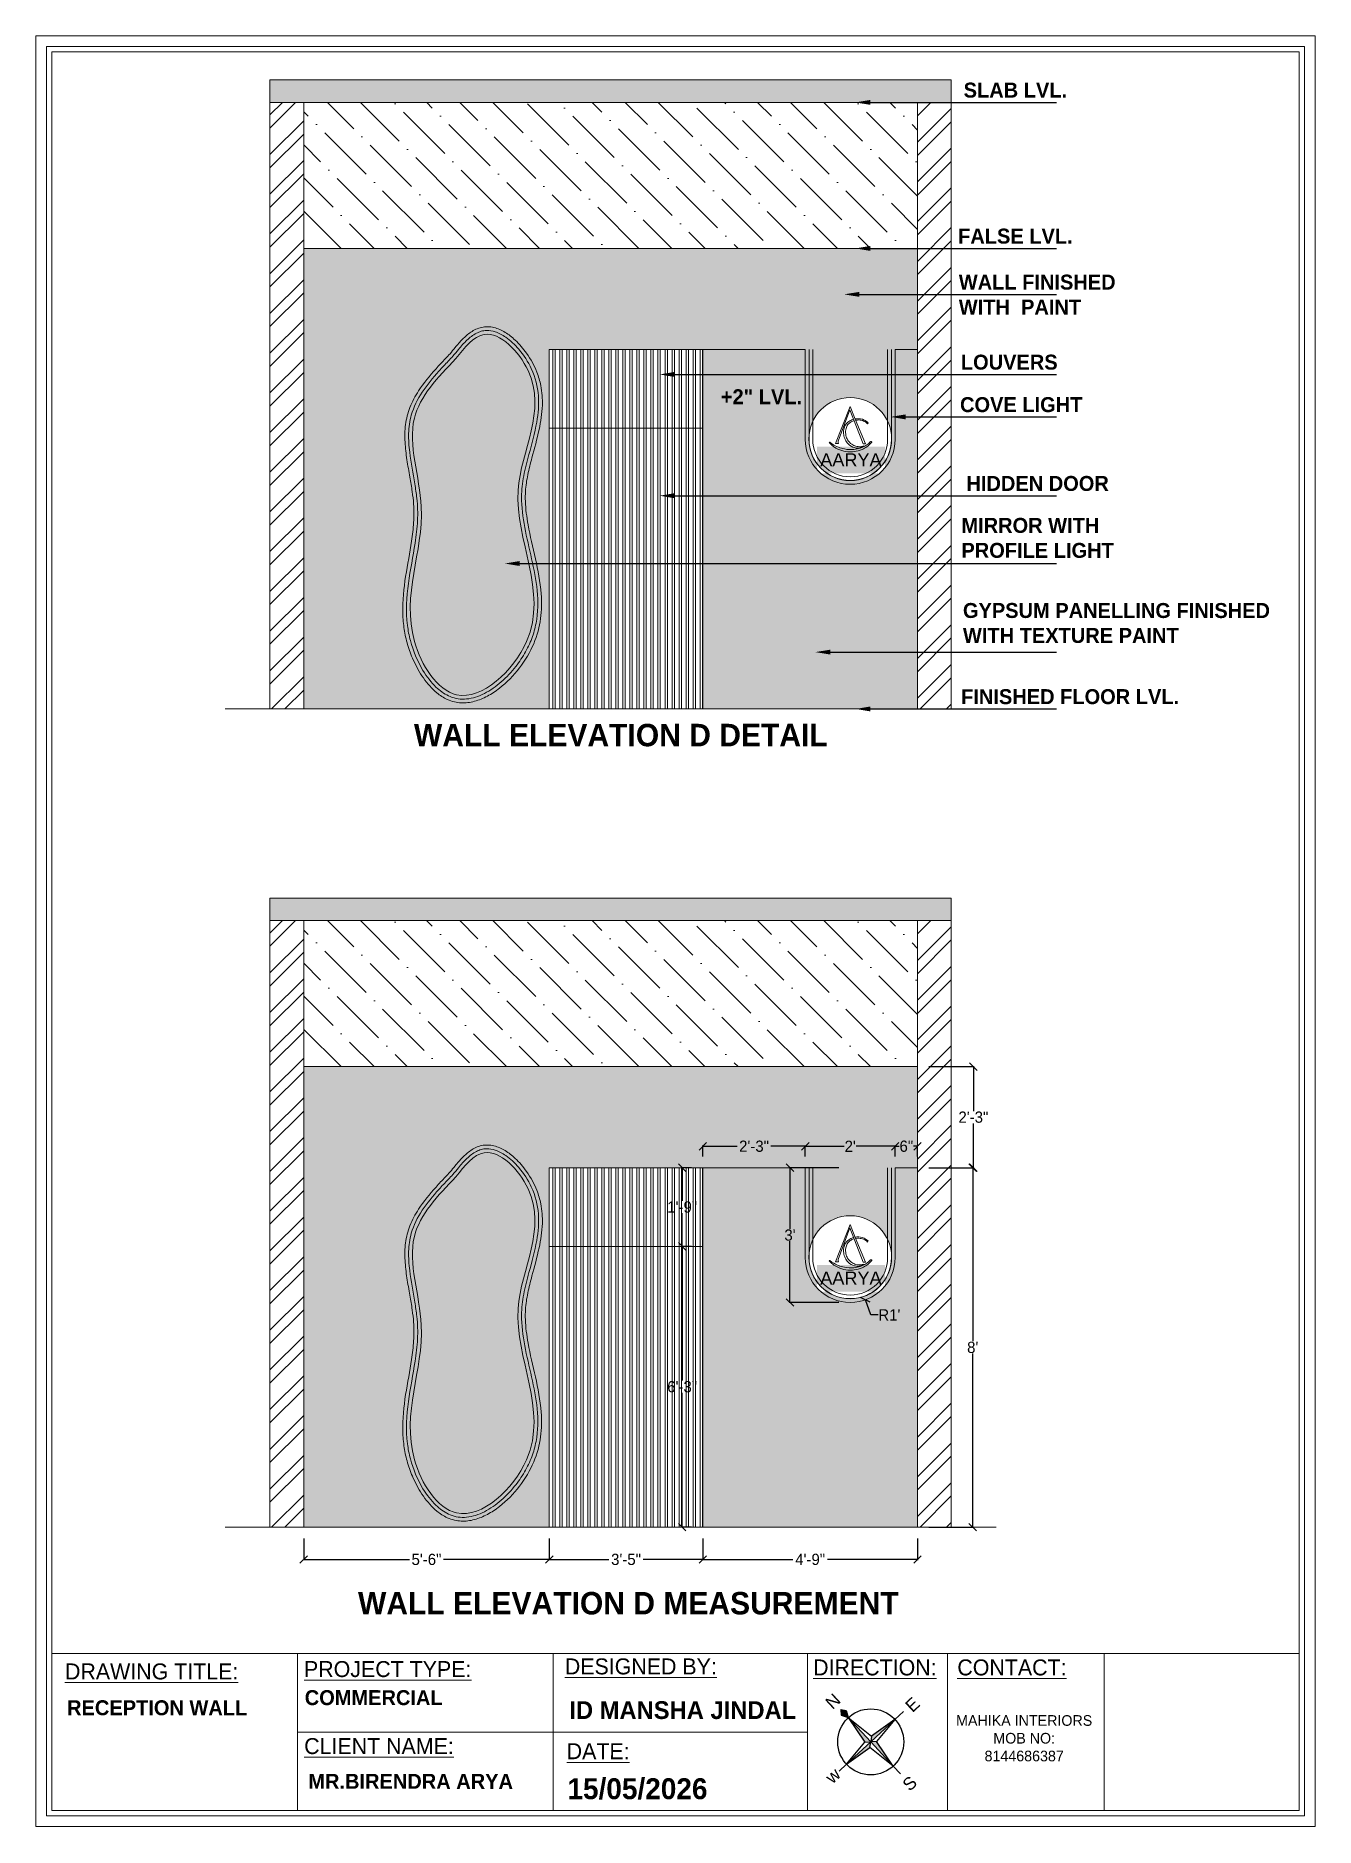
# Model space of a CAD drawing. Header units: inches. Extents: x 9636 to 21597, y -10243 to 557.
# Drawn here: x 21255 to 21596.8, y -3711.5 to -3233 of the extents above; entities that cross this region are included whole.
import ezdxf
from ezdxf import colors
from ezdxf.entities.mleader import LeaderData, LeaderLine
from ezdxf.math import Vec2, Vec3

# ---------------------------------------------------------------- set-up
doc = ezdxf.new("R2010")
doc.units = ezdxf.units.IN
doc.header["$MEASUREMENT"] = 0
for name, color, linetype in [('ELE', 5, 'Continuous'), ('FUR', 42, 'Continuous'), ('IEL-HATCH-002', 7, 'Continuous')]:
    doc.layers.add(name, color=color, linetype=linetype)
doc.layers.add('FURNI', color=140, linetype='Continuous', lineweight=18)
doc.styles.add('HEMI', font='stylu.ttf')
doc.styles.get("Standard").update_dxf_attribs({"font": 'arial.ttf'})
doc.dimstyles.get("Standard").update_dxf_attribs({"dimtxt": 0.18, "dimasz": 0.18, "dimexe": 0.18, "dimexo": 0.0625, "dimgap": 0.09, "dimtad": 0, "dimtih": 1, "dimtoh": 1, "dimdec": 0, "dimzin": 0, "dimdsep": 46, "dimlunit": 4, "dimtxsty": 'Standard', "dimcen": 0.09, "dimadec": 0, "dimazin": 0, "dimtfac": 1, "dimtdec": 0, "dimtofl": 0, "dimtmove": 0, "dimatfit": 3, "dimfxl": 1, "dimtolj": 1, "dimtzin": 0, "dimarcsym": 0})

msp = doc.modelspace()

# ---------------------------------------------------------------- texts
at = {"color": 177, "lineweight": 5, "true_color": 0x293189, "char_height": 4, "style": 'HEMI'}
for s, insert, width, attachment_point, rotation in [('\\pxqc;{\\fStylus BT|b1|i0|c0|p34;SLAB LVL.}', (21534.55, -3245.54), 35.7457, 3, 0.0094), ('\\pxqc;{\\fStylus BT|b1|i0|c0|p34;FALSE LVL.}', (21534.55, -3284.54), 35.7457, 3, 0.0094), ('{\\fStylus BT|b1|i0|c0|p34;WALL FINISHED WITH  PAINT}', (21501.56, -3296.82), 52.1707, 1, 359.9906), ('{\\fStylus BT|b1|i0|c0|p34;LOUVERS}', (21527.97, -3318.2), 35.7457, 3, 0.0094), ('{\\fStylus BT|b1|i0|c0|p34;+2" LVL.}', (21459.7, -3327.44), 35.7457, 3, 0.0094), ('{\\fStylus BT|b1|i0|c0|p34;COVE LIGHT}', (21534.58, -3329.55), 35.7457, 3, 0.0094), ('{\\fStylus BT|b1|i0|c0|p34;HIDDEN DOOR}', (21541.64, -3350.6), 48.7376, 3, 0.0094), ('{\\fStylus BT|b1|i0|c0|p34;MIRROR WITH PROFILE LIGHT}', (21502.26, -3361.8), 50.7473, 1, 359.9906), ('\\pxql;{\\fStylus BT|b1|i0|c0|p34;GYPSUM PANELLING FINISHED WITH TEXTURE PAINT}', (21502.67, -3384.53), 85.4151, 1, 359.9906), ('\\pxqc;{\\fStylus BT|b1|i0|c0|p34;FINISHED FLOOR LVL.}', (21561.24, -3407.54), 59.8741, 3, 0.0094)]:
    msp.add_mtext(s, dxfattribs=dict(at, insert=insert, width=width, attachment_point=attachment_point, rotation=rotation))
at = {"color": 7, "lineweight": 5, "true_color": 0xffffff, "char_height": 3.4608, "attachment_point": 1}
for insert in [(21464.55, -3344.55), (21464.55, -3563.1)]:
    msp.add_mtext_dynamic_manual_height_columns('{\\C256;\\c0;AARYA}', width=0.4981, gutter_width=0.231, heights=[0.136], dxfattribs=dict(at, insert=insert))
at = {"color": 1, "lineweight": 5, "char_height": 6, "attachment_point": 3, "rotation": 0.0094, "style": 'HEMI'}
for s, insert, width in [('{\\fStylus BT|b1|i0|c0|p34;WALL ELEVATION D DETAIL}', (21466.54, -3416.8), 125.7658), ('\\pxqc;{\\fStylus BT|b1|i0|c0|p34;WALL ELEVATION D MEASUREMENT}', (21502.43, -3648.66), 178.3179)]:
    msp.add_mtext(s, dxfattribs=dict(at, insert=insert, width=width))
at = {"lineweight": 5, "attachment_point": 1, "rotation": 359.9906, "style": 'HEMI'}
for s, insert, char_height, width in [('{\\LDRAWING TITLE:}', (21262.79, -3667.76), 4.269, 47.5331), ('{\\LPROJECT TYPE:}', (21326.64, -3667.13), 4.269, 44.8425), ('{\\LDESIGNED BY:}', (21396.32, -3666.42), 4.269, 45.0971), ('{\\LDIRECTION:}', (21462.65, -3666.69), 4.269, 33.0207), ('{\\LCONTACT:}', (21501.17, -3666.69), 4.269, 33.0207), ('{\\fStylus BT|b1|i0|c0|p34;RECEPTION WALL}', (21263.35, -3677.6), 4, 67.4341), ('{\\fStylus BT|b1|i0|c0|p34;COMMERCIAL}', (21326.84, -3674.9), 4, 67.4341), ('{\\fStylus BT|b1|i0|c0|p34;ID MANSHA JINDAL}', (21397.52, -3677.85), 4.7434, 62.913), ('\\pxqc;MAHIKA INTERIORS\\PMOB NO:\\P8144686387', (21494.87, -3681.57), 2.846, 48.3179), ('{\\LCLIENT NAME:}', (21326.69, -3687.7), 4.269, 44.1087), ('{\\LDATE:}', (21396.81, -3689.07), 4.269, 33.0207), ('{\\fStylus BT|b1|i0|c0|p34;MR.BIRENDRA ARYA}', (21327.79, -3697.25), 4, 67.4341), ('{\\fStylus BT|b1|i0|c0|p34;15/05/2026}', (21397.01, -3698.43), 5.5907, 43.2439)]:
    msp.add_mtext(s, dxfattribs=dict(at, insert=insert, char_height=char_height, width=width))

# ---------------------------------------------------------------- blocks, each defined once
blk = doc.blocks.new('_Oblique')
at = {"color": 0, "linetype": 'ByBlock', "lineweight": -2}
blk.add_line((-0.5, -0.5), (0.5, 0.5), dxfattribs=at)
blk = doc.blocks.new('*D507')
at = {"color": 254, "lineweight": -2, "transparency": 16777216}
for p, q in [((21326.55, -3634.37), (21326.55, -3640.17)), ((21392.17, -3634.37), (21392.17, -3640.17))]:
    blk.add_line(p, q, dxfattribs=at)
at = {"color": 5, "lineweight": -2, "transparency": 16777216}
for p, q in [((21326.55, -3639.99), (21354.84, -3639.99)), ((21392.17, -3639.99), (21363.88, -3639.99))]:
    blk.add_line(p, q, dxfattribs=at)
at = {"layer": 'Defpoints', "color": 0, "transparency": 16777216}
for p in [(21326.55, -3631.37), (21392.17, -3631.37), (21392.17, -3639.99)]:
    blk.add_point(p, dxfattribs=at)
at = {"color": 5, "lineweight": -2, "transparency": 16777216, "xscale": 2, "yscale": 2, "zscale": 2, "rotation": 180}
blk.add_blockref('_Oblique', (21326.55, -3639.99), dxfattribs=at)
at = {"color": 5, "lineweight": -2, "transparency": 16777216, "xscale": 2, "yscale": 2, "zscale": 2}
blk.add_blockref('_Oblique', (21392.17, -3639.99), dxfattribs=at)
at = {"color": 5, "lineweight": 5, "transparency": 16777216, "insert": (21359.36, -3639.99), "char_height": 3, "attachment_point": 5, "style": 'HEMI'}
blk.add_mtext('\\A1;5\'-6"', dxfattribs=at)
blk = doc.blocks.new('*D508')
at = {"color": 254, "lineweight": -2, "transparency": 16777216}
for p, q in [((21392.17, -3634.37), (21392.17, -3640.17)), ((21433.17, -3634.37), (21433.17, -3640.17))]:
    blk.add_line(p, q, dxfattribs=at)
at = {"color": 5, "lineweight": -2, "transparency": 16777216}
for p, q in [((21392.17, -3639.99), (21408.09, -3639.99)), ((21433.17, -3639.99), (21417.25, -3639.99))]:
    blk.add_line(p, q, dxfattribs=at)
at = {"layer": 'Defpoints', "color": 0, "transparency": 16777216}
for p in [(21392.17, -3631.37), (21433.17, -3631.37), (21433.17, -3639.99)]:
    blk.add_point(p, dxfattribs=at)
at = {"color": 5, "lineweight": -2, "transparency": 16777216, "xscale": 2, "yscale": 2, "zscale": 2, "rotation": 180}
blk.add_blockref('_Oblique', (21392.17, -3639.99), dxfattribs=at)
at = {"color": 5, "lineweight": -2, "transparency": 16777216, "xscale": 2, "yscale": 2, "zscale": 2}
blk.add_blockref('_Oblique', (21433.17, -3639.99), dxfattribs=at)
at = {"color": 5, "lineweight": 5, "transparency": 16777216, "insert": (21412.67, -3639.99), "char_height": 3, "attachment_point": 5, "style": 'HEMI'}
blk.add_mtext('\\A1;3\'-5"', dxfattribs=at)
blk = doc.blocks.new('*D509')
at = {"color": 254, "lineweight": -2, "transparency": 16777216}
for p, q in [((21433.17, -3634.37), (21433.17, -3640.17)), ((21490.55, -3634.37), (21490.55, -3640.17))]:
    blk.add_line(p, q, dxfattribs=at)
at = {"color": 5, "lineweight": -2, "transparency": 16777216}
for p, q in [((21433.17, -3639.99), (21457.23, -3639.99)), ((21490.55, -3639.99), (21466.49, -3639.99))]:
    blk.add_line(p, q, dxfattribs=at)
at = {"layer": 'Defpoints', "color": 0, "transparency": 16777216}
for p in [(21433.17, -3631.37), (21490.55, -3631.37), (21490.55, -3639.99)]:
    blk.add_point(p, dxfattribs=at)
at = {"color": 5, "lineweight": -2, "transparency": 16777216, "xscale": 2, "yscale": 2, "zscale": 2, "rotation": 180}
blk.add_blockref('_Oblique', (21433.17, -3639.99), dxfattribs=at)
at = {"color": 5, "lineweight": -2, "transparency": 16777216, "xscale": 2, "yscale": 2, "zscale": 2}
blk.add_blockref('_Oblique', (21490.55, -3639.99), dxfattribs=at)
at = {"color": 5, "lineweight": 5, "transparency": 16777216, "insert": (21461.86, -3639.99), "char_height": 3, "attachment_point": 5, "style": 'HEMI'}
blk.add_mtext('\\A1;4\'-9"', dxfattribs=at)
blk = doc.blocks.new('*D510')
at = {"color": 254, "lineweight": -2, "transparency": 16777216}
for p, q in [((21493.55, -3535.37), (21505.46, -3535.37)), ((21493.55, -3631.37), (21505.46, -3631.37))]:
    blk.add_line(p, q, dxfattribs=at)
at = {"color": 5, "lineweight": -2, "transparency": 16777216}
for p, q in [((21505.28, -3535.37), (21505.28, -3581.73)), ((21505.28, -3631.37), (21505.28, -3585.01))]:
    blk.add_line(p, q, dxfattribs=at)
at = {"layer": 'Defpoints', "color": 0, "transparency": 16777216}
for p in [(21490.55, -3535.37), (21505.28, -3535.37), (21490.55, -3631.37)]:
    blk.add_point(p, dxfattribs=at)
at = {"color": 5, "lineweight": -2, "transparency": 16777216, "xscale": 2, "yscale": 2, "zscale": 2}
for p, rotation in [((21505.28, -3535.37), 90), ((21505.28, -3631.37), 270)]:
    blk.add_blockref('_Oblique', p, dxfattribs=dict(at, rotation=rotation))
at = {"color": 5, "lineweight": 5, "transparency": 16777216, "insert": (21505.28, -3583.37), "char_height": 3, "attachment_point": 5, "style": 'HEMI'}
blk.add_mtext("\\A1;8'", dxfattribs=at)
blk = doc.blocks.new('*D511')
at = {"color": 254, "lineweight": -2, "transparency": 16777216}
for p, q in [((21433.17, -3532.37), (21433.17, -3529.46)), ((21460.55, -3532.37), (21460.55, -3529.46))]:
    blk.add_line(p, q, dxfattribs=at)
at = {"color": 5, "lineweight": -2, "transparency": 16777216}
for p, q in [((21433.17, -3529.64), (21442.37, -3529.64)), ((21460.55, -3529.64), (21451.35, -3529.64))]:
    blk.add_line(p, q, dxfattribs=at)
at = {"layer": 'Defpoints', "color": 0, "transparency": 16777216}
for p in [(21460.55, -3529.64), (21433.17, -3535.37), (21460.55, -3535.37)]:
    blk.add_point(p, dxfattribs=at)
at = {"color": 5, "lineweight": -2, "transparency": 16777216, "xscale": 2, "yscale": 2, "zscale": 2, "rotation": 180}
blk.add_blockref('_Oblique', (21433.17, -3529.64), dxfattribs=at)
at = {"color": 5, "lineweight": -2, "transparency": 16777216, "xscale": 2, "yscale": 2, "zscale": 2}
blk.add_blockref('_Oblique', (21460.55, -3529.64), dxfattribs=at)
at = {"color": 5, "lineweight": 5, "transparency": 16777216, "insert": (21446.86, -3529.64), "char_height": 3, "attachment_point": 5, "style": 'HEMI'}
blk.add_mtext('\\A1;2\'-3"', dxfattribs=at)
blk = doc.blocks.new('*D512')
at = {"color": 254, "lineweight": -2, "transparency": 16777216}
for p, q in [((21460.55, -3532.37), (21460.55, -3529.46)), ((21484.55, -3532.37), (21484.55, -3529.46))]:
    blk.add_line(p, q, dxfattribs=at)
at = {"color": 5, "lineweight": -2, "transparency": 16777216}
for p, q in [((21460.55, -3529.64), (21470.98, -3529.64)), ((21484.55, -3529.64), (21474.13, -3529.64))]:
    blk.add_line(p, q, dxfattribs=at)
at = {"layer": 'Defpoints', "color": 0, "transparency": 16777216}
for p in [(21484.55, -3529.64), (21460.55, -3535.37), (21484.55, -3535.37)]:
    blk.add_point(p, dxfattribs=at)
at = {"color": 5, "lineweight": -2, "transparency": 16777216, "xscale": 2, "yscale": 2, "zscale": 2, "rotation": 180}
blk.add_blockref('_Oblique', (21460.55, -3529.64), dxfattribs=at)
at = {"color": 5, "lineweight": -2, "transparency": 16777216, "xscale": 2, "yscale": 2, "zscale": 2}
blk.add_blockref('_Oblique', (21484.55, -3529.64), dxfattribs=at)
at = {"color": 5, "lineweight": 5, "transparency": 16777216, "insert": (21472.55, -3529.64), "char_height": 3, "attachment_point": 5, "style": 'HEMI'}
blk.add_mtext("\\A1;2'", dxfattribs=at)
blk = doc.blocks.new('*D506')
at = {"color": 254, "lineweight": -2, "transparency": 16777216}
for p, q in [((21484.55, -3532.37), (21484.55, -3529.46)), ((21490.55, -3532.37), (21490.55, -3529.46))]:
    blk.add_line(p, q, dxfattribs=at)
at = {"color": 5, "lineweight": -2, "transparency": 16777216}
for p, q in [((21484.55, -3529.64), (21485.63, -3529.64)), ((21490.55, -3529.64), (21489.47, -3529.64))]:
    blk.add_line(p, q, dxfattribs=at)
at = {"layer": 'Defpoints', "color": 0, "transparency": 16777216}
for p in [(21490.55, -3529.64), (21484.55, -3535.37), (21490.55, -3535.37)]:
    blk.add_point(p, dxfattribs=at)
at = {"color": 5, "lineweight": -2, "transparency": 16777216, "xscale": 2, "yscale": 2, "zscale": 2, "rotation": 180}
blk.add_blockref('_Oblique', (21484.55, -3529.64), dxfattribs=at)
at = {"color": 5, "lineweight": -2, "transparency": 16777216, "xscale": 2, "yscale": 2, "zscale": 2}
blk.add_blockref('_Oblique', (21490.55, -3529.64), dxfattribs=at)
at = {"color": 5, "lineweight": 5, "transparency": 16777216, "insert": (21487.55, -3529.64), "char_height": 3, "attachment_point": 5, "style": 'HEMI'}
blk.add_mtext('\\A1;6"', dxfattribs=at)
blk = doc.blocks.new('*D513')
at = {"color": 254, "lineweight": -2, "transparency": 16777216}
for p, q in [((21469.55, -3535.37), (21456.28, -3535.37)), ((21469.55, -3571.37), (21456.28, -3571.37))]:
    blk.add_line(p, q, dxfattribs=at)
at = {"color": 5, "lineweight": -2, "transparency": 16777216}
for p, q in [((21456.46, -3535.37), (21456.46, -3551.73)), ((21456.46, -3571.37), (21456.46, -3555.02))]:
    blk.add_line(p, q, dxfattribs=at)
at = {"layer": 'Defpoints', "color": 0, "transparency": 16777216}
for p in [(21456.46, -3535.37), (21472.55, -3535.37), (21472.55, -3571.37)]:
    blk.add_point(p, dxfattribs=at)
at = {"color": 5, "lineweight": -2, "transparency": 16777216, "xscale": 2, "yscale": 2, "zscale": 2}
for p, rotation in [((21456.46, -3535.37), 90), ((21456.46, -3571.37), 270)]:
    blk.add_blockref('_Oblique', p, dxfattribs=dict(at, rotation=rotation))
at = {"color": 5, "lineweight": 5, "transparency": 16777216, "insert": (21456.46, -3553.37), "char_height": 3, "attachment_point": 5, "style": 'HEMI'}
blk.add_mtext("\\A1;3'", dxfattribs=at)
blk = doc.blocks.new('*D514')
at = {"color": 5, "lineweight": -2, "transparency": 16777216}
for p, q in [((21478.03, -3574.67), (21476.6, -3570.67)), ((21480.03, -3574.67), (21478.03, -3574.67))]:
    blk.add_line(p, q, dxfattribs=at)
at = {"layer": 'Defpoints', "color": 0, "transparency": 16777216}
for p in [(21472.55, -3559.37), (21476.6, -3570.67)]:
    blk.add_point(p, dxfattribs=at)
at = {"color": 5, "lineweight": -2, "transparency": 16777216, "xscale": 2, "yscale": 2, "zscale": 2, "rotation": 109.6981588162289}
blk.add_blockref('_Oblique', (21476.6, -3570.67), dxfattribs=at)
at = {"color": 5, "lineweight": 5, "transparency": 16777216, "insert": (21483, -3574.67), "char_height": 3, "attachment_point": 5, "style": 'HEMI'}
blk.add_mtext("\\A1;R1'", dxfattribs=at)
blk = doc.blocks.new('*D515')
at = {"color": 254, "lineweight": -2, "transparency": 16777216}
for p, q in [((21430.17, -3556.37), (21427.49, -3556.37)), ((21430.17, -3631.37), (21427.49, -3631.37))]:
    blk.add_line(p, q, dxfattribs=at)
at = {"color": 5, "lineweight": -2, "transparency": 16777216}
for p, q in [((21427.67, -3556.37), (21427.67, -3592.23)), ((21427.67, -3631.37), (21427.67, -3595.52))]:
    blk.add_line(p, q, dxfattribs=at)
at = {"layer": 'Defpoints', "color": 0, "transparency": 16777216}
for p in [(21433.17, -3556.37), (21427.67, -3631.37), (21433.17, -3631.37)]:
    blk.add_point(p, dxfattribs=at)
at = {"color": 5, "lineweight": -2, "transparency": 16777216, "xscale": 2, "yscale": 2, "zscale": 2}
for p, rotation in [((21427.67, -3556.37), 90), ((21427.67, -3631.37), 270)]:
    blk.add_blockref('_Oblique', p, dxfattribs=dict(at, rotation=rotation))
at = {"color": 5, "lineweight": 5, "transparency": 16777216, "insert": (21427.67, -3593.87), "char_height": 3, "attachment_point": 5, "style": 'HEMI'}
blk.add_mtext('\\A1;6\'-3"', dxfattribs=at)
blk = doc.blocks.new('*D516')
at = {"color": 254, "lineweight": -2, "transparency": 16777216}
for p, q in [((21430.17, -3535.37), (21427.49, -3535.37)), ((21430.17, -3556.37), (21427.49, -3556.37))]:
    blk.add_line(p, q, dxfattribs=at)
at = {"color": 5, "lineweight": -2, "transparency": 16777216}
for p, q in [((21427.67, -3535.37), (21427.67, -3544.23)), ((21427.67, -3556.37), (21427.67, -3547.51))]:
    blk.add_line(p, q, dxfattribs=at)
at = {"layer": 'Defpoints', "color": 0, "transparency": 16777216}
for p in [(21427.67, -3535.37), (21433.17, -3535.37), (21433.17, -3556.37)]:
    blk.add_point(p, dxfattribs=at)
at = {"color": 5, "lineweight": -2, "transparency": 16777216, "xscale": 2, "yscale": 2, "zscale": 2}
for p, rotation in [((21427.67, -3535.37), 90), ((21427.67, -3556.37), 270)]:
    blk.add_blockref('_Oblique', p, dxfattribs=dict(at, rotation=rotation))
at = {"color": 5, "lineweight": 5, "transparency": 16777216, "insert": (21427.67, -3545.87), "char_height": 3, "attachment_point": 5, "style": 'HEMI'}
blk.add_mtext('\\A1;1\'-9"', dxfattribs=at)
blk = doc.blocks.new('*D517')
at = {"color": 254, "lineweight": -2, "transparency": 16777216}
for p, q in [((21493.55, -3508.37), (21505.64, -3508.37)), ((21493.55, -3535.37), (21505.64, -3535.37))]:
    blk.add_line(p, q, dxfattribs=at)
at = {"color": 5, "lineweight": -2, "transparency": 16777216}
for p, q in [((21505.46, -3508.37), (21505.46, -3520.23)), ((21505.46, -3535.37), (21505.46, -3523.52))]:
    blk.add_line(p, q, dxfattribs=at)
at = {"layer": 'Defpoints', "color": 0, "transparency": 16777216}
for p in [(21490.55, -3508.37), (21505.46, -3508.37), (21490.55, -3535.37)]:
    blk.add_point(p, dxfattribs=at)
at = {"color": 5, "lineweight": -2, "transparency": 16777216, "xscale": 2, "yscale": 2, "zscale": 2}
for p, rotation in [((21505.46, -3508.37), 90), ((21505.46, -3535.37), 270)]:
    blk.add_blockref('_Oblique', p, dxfattribs=dict(at, rotation=rotation))
at = {"color": 5, "lineweight": 5, "transparency": 16777216, "insert": (21505.46, -3521.87), "char_height": 3, "attachment_point": 5, "style": 'HEMI'}
blk.add_mtext('\\A1;2\'-3"', dxfattribs=at)
blk = doc.blocks.new('A$C470D500B')
at = {"layer": 'ELE', "true_color": 0xed1f24}
h = blk.add_hatch(color=240, dxfattribs=at)
h.paths.add_polyline_path([(25.36, 49.16), (23.85, 47.28), (25.36, 44.35)])
h.paths.add_polyline_path([(25.36, 44.35), (26.88, 47.28), (25.36, 49.16)])
at = {"layer": 'ELE', "true_color": 0x000000}
h = blk.add_hatch(color=18, dxfattribs=at)
h.paths.add_polyline_path([(27.34, 28.11), (25.36, 29.71), (25.36, 15.08)])
h.paths.add_polyline_path([(40, 29.71), (27.34, 31.31), (25.36, 29.71)])
h.paths.add_polyline_path([(25.36, 44.35), (23.38, 31.31), (25.36, 29.71)])
h.paths.add_polyline_path([(23.38, 28.11), (25.36, 29.71), (10.73, 29.71)])
at = {"layer": 'ELE', "color": 240, "true_color": 0xed1f24}
for p, q in [((25.36, 49.16), (23.85, 47.28)), ((25.36, 49.16), (26.88, 47.28)), ((25.36, 44.35), (25.36, 49.16)), ((23.85, 47.28), (25.36, 44.35)), ((26.88, 47.28), (25.36, 44.35))]:
    blk.add_line(p, q, dxfattribs=at)
at = {"layer": 'ELE', "color": 18, "true_color": 0x000000}
for p, q in [((25.36, 44.35), (23.38, 31.31)), ((25.36, 29.71), (25.36, 44.35)), ((25.36, 44.35), (27.34, 31.31)), ((10.73, 29.71), (6.3, 29.71)), ((10.73, 29.71), (6.3, 29.71)), ((10.73, 29.71), (23.38, 31.31)), ((25.36, 29.71), (10.73, 29.71)), ((10.73, 29.71), (23.38, 28.11)), ((23.38, 31.31), (25.36, 29.71)), ((23.38, 28.11), (25.36, 29.71)), ((25.36, 15.08), (23.38, 28.11)), ((27.34, 31.31), (25.36, 29.71)), ((25.36, 29.71), (25.36, 15.08)), ((27.34, 28.11), (25.36, 29.71)), ((25.36, 29.71), (40, 29.71)), ((25.36, 15.08), (27.34, 28.11)), ((40, 29.71), (27.34, 31.31)), ((40, 29.71), (27.34, 28.11)), ((40, 29.71), (45.12, 29.71)), ((40, 29.71), (45.12, 29.71)), ((25.36, 15.08), (25.36, 10.4))]:
    blk.add_line(p, q, dxfattribs=at)
blk.add_circle((25.36, 29.71), 14.63, dxfattribs=at)
at = {"layer": 'ELE', "color": 240, "true_color": 0xed1f24}
blk.add_text('N', height=5.54, dxfattribs=at).set_placement((22.5, 51.52))
at = {"layer": 'ELE', "color": 18, "true_color": 0x000000}
for s, p in [('E', (47.54, 26.51)), ('w', (0.11, 27.33)), ('S', (22.95, 1.72))]:
    blk.add_text(s, height=5.54, dxfattribs=at).set_placement(p)

# ---------------------------------------------------------------- dimensions: what is measured, and where the dimension line sits
at = {"color": 18, "lineweight": 5, "true_color": 0x000000}
for base, p1, p2, picture, middle in [((21505.46, -3508.37), (21490.55, -3535.37), (21490.55, -3508.37), '*D517', (21505.46, -3521.87)), ((21427.67, -3535.37), (21433.17, -3556.37), (21433.17, -3535.37), '*D516', (21427.67, -3545.87)), ((21456.46, -3535.37), (21472.55, -3571.37), (21472.55, -3535.37), '*D513', (21456.46, -3553.37)), ((21505.28, -3535.37), (21490.55, -3631.37), (21490.55, -3535.37), '*D510', (21505.28, -3583.37)), ((21427.67, -3631.37), (21433.17, -3556.37), (21433.17, -3631.37), '*D515', (21427.67, -3593.87))]:
    dim = msp.add_linear_dim(base=base, p1=p1, p2=p2, angle=90, dimstyle='Standard', override={"dimtxt": 3, "dimasz": 2, "dimexo": 3, "dimtxsty": 'HEMI', "dimblk": 'Oblique', "dimcen": 0, "dimclrd": 5, "dimclre": 254, "dimclrt": 5, "dimldrblk": 'Oblique', "dimfxl": 0.03937, "dimarcsym": 1}, dxfattribs=at)
    dim.commit()
    dim.dimension.update_dxf_attribs({"geometry": picture, "text_midpoint": middle})
for base, p1, p2, override, picture, middle in [((21460.55, -3529.64), (21433.17, -3535.37), (21460.55, -3535.37), {"dimtxt": 3, "dimasz": 2, "dimexo": 3, "dimtxsty": 'HEMI', "dimblk": 'Oblique', "dimcen": 0, "dimclrd": 5, "dimclre": 254, "dimclrt": 5, "dimldrblk": 'Oblique', "dimfxl": 0.03937, "dimarcsym": 1}, '*D511', (21446.86, -3529.64)), ((21484.55, -3529.64), (21460.55, -3535.37), (21484.55, -3535.37), {"dimtxt": 3, "dimasz": 2, "dimexo": 3, "dimtxsty": 'HEMI', "dimblk": 'Oblique', "dimcen": 0, "dimclrd": 5, "dimclre": 254, "dimclrt": 5, "dimldrblk": 'Oblique', "dimfxl": 0.03937, "dimarcsym": 1}, '*D512', (21472.55, -3529.64)), ((21490.55, -3529.64), (21484.55, -3535.37), (21490.55, -3535.37), {"dimtxt": 3, "dimasz": 2, "dimexo": 3, "dimtxsty": 'HEMI', "dimblk": 'Oblique', "dimcen": 0, "dimclrd": 5, "dimclre": 254, "dimclrt": 5, "dimldrblk": 'Oblique', "dimfxl": 0.03937, "dimarcsym": 1}, '*D506', (21487.55, -3529.64)), ((21392.17, -3639.99), (21326.55, -3631.37), (21392.17, -3631.37), {"dimtxt": 3, "dimasz": 2, "dimexo": 3, "dimtxsty": 'HEMI', "dimblk": 'Oblique', "dimcen": 0, "dimclrd": 5, "dimclre": 254, "dimclrt": 5, "dimldrblk": 'Oblique', "dimfxl": 0.03937, "dimarcsym": 1}, '*D507', (21359.36, -3639.99)), ((21433.17, -3639.99), (21392.17, -3631.37), (21433.17, -3631.37), {"dimtxt": 3, "dimasz": 2, "dimexo": 3, "dimtxsty": 'HEMI', "dimblk": 'Oblique', "dimcen": 0, "dimclrd": 5, "dimclre": 254, "dimclrt": 5, "dimtmove": 1, "dimldrblk": 'Oblique', "dimfxl": 0.03937, "dimarcsym": 1}, '*D508', (21412.67, -3639.99)), ((21490.55, -3639.99), (21433.17, -3631.37), (21490.55, -3631.37), {"dimtxt": 3, "dimasz": 2, "dimexo": 3, "dimtxsty": 'HEMI', "dimblk": 'Oblique', "dimcen": 0, "dimclrd": 5, "dimclre": 254, "dimclrt": 5, "dimtmove": 1, "dimldrblk": 'Oblique', "dimfxl": 0.03937, "dimarcsym": 1}, '*D509', (21461.86, -3639.99))]:
    dim = msp.add_linear_dim(base=base, p1=p1, p2=p2, dimstyle='Standard', override=override, dxfattribs=at)
    dim.commit()
    dim.dimension.update_dxf_attribs({"geometry": picture, "text_midpoint": middle})
dim = msp.add_radius_dim(center=(21472.55, -3559.37), mpoint=(21476.6, -3570.67), dimstyle='Standard', override={"dimtxt": 3, "dimasz": 2, "dimexo": 3, "dimtxsty": 'HEMI', "dimblk": 'Oblique', "dimcen": 0, "dimclrd": 5, "dimclre": 254, "dimclrt": 5, "dimldrblk": 'Oblique', "dimfxl": 0.03937, "dimarcsym": 1}, dxfattribs=at)
dim.commit()
dim.dimension.update_dxf_attribs({"geometry": '*D514', "text_midpoint": (21483, -3574.67), "dimtype": 164})

# ---------------------------------------------------------------- hatches: boundary and pattern name
at = {"layer": 'IEL-HATCH-002', "lineweight": 5, "true_color": 0x939598, "transparency": 33554687}
h = msp.add_hatch(dxfattribs=at)
h.set_pattern_fill('AR-CONC', color=252)
h.set_pattern_definition([(50, (8638.575, -12234.06), (7.1726018, -0.6275213), [0.75, -8.25]), (355, (8638.575, -12234.06), (-1.3875133, 7.5219213), [0.6, -6.6]), (100.451444, (8639.173, -12234.1124), (5.7850885, 6.8944), [0.637402, -7.011421]), (46.1842, (8638.575, -12232.06), (10.6724133, -1.655193), [1.125, -12.375]), (96.635635, (8639.464, -12232.198), (9.3466195, 9.741186), [0.9561034, -10.5171376]), (351.18416, (8638.575, -12232.06), (9.3466195, 9.741186), [0.9, -9.9]), (21, (8639.575, -12232.56), (5.9690705, -4.026189), [0.75, -8.25]), (326, (8639.575, -12232.56), (2.4331533, 7.2515005), [0.6, -6.6]), (71.451445, (8640.0725, -12232.8956), (8.4022238, 3.2253115), [0.637402, -7.011421]), (37.5, (8638.575, -12234.0601), (0.12159855, 3.32893854), [0, -6.52, 0, -6.7, 0, -6.625]), (7.5, (8638.575, -12234.06), (2.6306954, 3.9441171), [0, -3.82, 0, -6.37, 0, -2.525]), (327.5, (8636.345, -12234.0601), (5.33822436, -0.2255487), [0, -2.5, 0, -7.8, 0, -10.35]), (317.5, (8635.345, -12234.06), (5.8318617, 1.0010498), [0, -3.25, 0, -5.18, 0, -7.35])])
h.paths.add_polyline_path([(21499.55, -3244.83), (21317.55, -3244.83), (21317.55, -3250.83), (21499.55, -3250.83)])
at = {"layer": 'IEL-HATCH-002', "lineweight": 5, "true_color": 0xf27172, "transparency": 33554687}
h = msp.add_hatch(dxfattribs=at)
h.set_pattern_fill('ANSI32', color=11, scale=20)
h.set_pattern_definition([(45, (2872.2686, 2101.7856), (-5.303301, 5.303301), []), (45, (2875.804, 2101.7856), (-5.303301, 5.303301), [])])
h.paths.add_polyline_path([(21326.55, -3250.83), (21317.55, -3250.83), (21317.55, -3412.83), (21326.55, -3412.83)])
h.paths.add_polyline_path([(21499.55, -3250.83), (21490.55, -3250.83), (21490.55, -3412.83), (21499.55, -3412.83)])
at = {"layer": 'IEL-HATCH-002', "lineweight": 5, "true_color": 0xd7ebd2, "transparency": 33554687}
h = msp.add_hatch(dxfattribs=at)
h.set_pattern_fill('ANSI36', color=254, scale=50, angle=-90)
h.set_pattern_definition([(315, (2872.2686, 2101.7856), (12.1533978, -3.314563), [15.625, -3.125, 0, -3.125])])
h.paths.add_polyline_path([(21326.55, -3250.83), (21326.55, -3289.83), (21490.55, -3289.83), (21490.55, -3250.83), (21477.96, -3250.83)])
at = {"layer": 'IEL-HATCH-002', "lineweight": 5, "true_color": 0xf6f1ef, "transparency": 33554687}
h = msp.add_hatch(color=7, dxfattribs=at)
h.dxf.hatch_style = 1
edge = h.paths.add_edge_path()
edge.add_line((21392.17, -3316.83), (21460.55, -3316.83))
edge.add_line((21460.55, -3316.83), (21460.55, -3340.83))
edge.add_arc((21472.55, -3340.83), 12, 180, 360)
edge.add_line((21484.55, -3340.83), (21484.55, -3316.83))
edge.add_line((21484.55, -3316.83), (21490.55, -3316.83))
edge.add_line((21490.55, -3316.83), (21490.55, -3289.83))
edge.add_line((21490.55, -3289.83), (21326.55, -3289.83))
edge.add_line((21326.55, -3289.83), (21326.55, -3412.83))
edge.add_line((21326.55, -3412.83), (21392.17, -3412.83))
edge.add_line((21392.17, -3412.83), (21392.17, -3316.83))
edge = h.paths.add_edge_path(flags=16)
edge.add_arc((21472.56, -3340.72), 11.06, 0, 360)
edge = h.paths.add_edge_path(flags=0)
edge.add_spline(control_points=[(21467, -3341.61), (21466.99, -3341.63), (21466.95, -3341.69), (21467.22, -3341.99), (21467.63, -3342.39), (21468.52, -3343.1), (21469.96, -3343.77), (21471.76, -3344.21), (21473.82, -3344.18), (21475.53, -3343.68), (21477.12, -3342.85), (21477.84, -3342.05), (21478.32, -3341.61), (21478.34, -3341.47), (21478.18, -3341.43), (21478.02, -3341.37), (21477.79, -3341.61), (21477.02, -3342.36), (21475.51, -3343.18), (21473.28, -3343.63), (21471.29, -3343.54), (21469.37, -3342.97), (21468.03, -3342.31), (21467.34, -3341.79), (21467.07, -3341.56), (21467.03, -3341.59), (21467, -3341.61)], knot_values=[0, 0, 0, 0, 0.070838, 0.206106, 1.031698, 1.953647, 3.556254, 5.766163, 7.447713, 9.67065, 11.07513, 12.735752, 12.907781, 12.987469, 13.097875, 13.330998, 13.450643, 14.017694, 16.660924, 18.335682, 20.853722, 22.52709, 24.354481, 25.19913, 25.249666, 25.332311, 25.332311, 25.332311, 25.332311], degree=3, periodic=0)
edge = h.paths.add_edge_path(flags=0)
edge.add_spline(control_points=[(21473.89, -3335.36), (21474.03, -3335.34), (21474.84, -3335.24), (21476.14, -3335.44), (21477.02, -3336.12), (21477.37, -3336.38)], knot_values=[0, 0, 0, 0, 1.813548, 10.541285, 16.157539, 16.157539, 16.157539, 16.157539], degree=3, periodic=0)
edge.add_line((21477.37, -3336.38), (21477.18, -3336.67))
edge.add_spline(control_points=[(21477.18, -3336.67), (21477.03, -3336.53), (21476.55, -3336.09), (21475.51, -3335.65), (21474.56, -3335.63), (21474.07, -3335.71), (21474.03, -3335.71)], knot_values=[0, 0, 0, 0, 2.645543, 8.36272, 14.266271, 14.768914, 14.768914, 14.768914, 14.768914], degree=3, periodic=0)
edge.add_line((21474.03, -3335.71), (21476.62, -3342.01))
edge.add_line((21476.62, -3342.01), (21476, -3342.03))
edge.add_line((21476, -3342.03), (21473.6, -3335.81))
edge.add_spline(control_points=[(21473.6, -3335.81), (21473.56, -3335.82), (21473.2, -3335.93), (21472.49, -3336.26), (21471.7, -3337.1), (21471.27, -3338.37), (21471.33, -3339.72), (21471.84, -3341.12), (21472.81, -3342.14), (21474.06, -3342.71), (21475.2, -3342.86), (21475.89, -3342.68), (21476.18, -3342.6)], knot_values=[16.690521, 16.690521, 16.690521, 16.690521, 17.241554, 21.545814, 26.718421, 31.770296, 38.530085, 43.97364, 50.865871, 56.199083, 61.564019, 65.443652, 65.443652, 65.443652, 65.443652], degree=3, periodic=0)
edge.add_line((21476.18, -3342.6), (21476.19, -3342.68))
edge.add_spline(control_points=[(21476.19, -3342.68), (21475.93, -3342.81), (21475.17, -3343.23), (21473.56, -3343.18), (21472.05, -3342.26), (21471.15, -3340.93), (21470.75, -3339.59), (21470.74, -3338.2), (21471.27, -3336.82), (21472.3, -3335.9), (21473.12, -3335.56), (21473.46, -3335.46)], knot_values=[18.028868, 18.028868, 18.028868, 18.028868, 21.746747, 29.210643, 37.675592, 43.774304, 49.70943, 55.653674, 61.54472, 68.370097, 72.960867, 72.960867, 72.960867, 72.960867], degree=3, periodic=0)
edge.add_line((21473.46, -3335.46), (21472.48, -3332.92))
edge.add_line((21472.48, -3332.92), (21469.32, -3341.35))
edge.add_arc((21469.93, -3341.55), 0.639, 161.6813, 217.7008)
edge.add_line((21469.42, -3341.94), (21468.61, -3341.94))
edge.add_line((21468.61, -3341.94), (21472.53, -3332.01))
edge.add_line((21472.53, -3332.01), (21473.89, -3335.36))
h.paths.add_polyline_path([(21463.68, -3349.91), (21481.81, -3349.91), (21481.81, -3342.77), (21463.68, -3342.77)], flags=16)
at = {"layer": 'IEL-HATCH-002', "lineweight": 5, "true_color": 0x000000, "transparency": 33554687}
h = msp.add_hatch(color=18, dxfattribs=at)
h.dxf.hatch_style = 1
h.set_gradient(color1=(147, 149, 152), name='INVCYLINDER')
edge = h.paths.add_edge_path()
edge.add_spline(control_points=[(21367.18, -3319.27), (21362.38, -3324.28), (21351.69, -3335.45), (21362.49, -3363.64), (21349.58, -3387.81), (21367.64, -3416.58), (21397.25, -3389.12), (21375.7, -3357.09), (21394.87, -3328.33), (21375.66, -3308.7), (21369.59, -3316.27), (21367.18, -3319.27)], knot_values=[0, 0, 0, 0, 19.350675, 43.114386, 79.112356, 97.266244, 120.716546, 161.181947, 193.25878, 208.439194, 218.407051, 218.407051, 218.407051, 218.407051], degree=3, periodic=0)
at = {"layer": 'IEL-HATCH-002', "lineweight": 5, "true_color": 0xafd9aa, "transparency": 33554687}
h = msp.add_hatch(dxfattribs=at)
h.set_pattern_fill('ANSI32', color=9, scale=5, angle=45)
h.set_pattern_definition([(90, (8650.5751, -12234.0601), (-1.875, 0), []), (90, (8651.2001, -12233.4351), (-1.875, 0), [])])
h.paths.add_polyline_path([(21433.17, -3337.83), (21392.17, -3337.83), (21392.17, -3412.83), (21433.17, -3412.83)])
h.paths.add_polyline_path([(21433.17, -3316.83), (21392.17, -3316.83), (21392.17, -3337.83), (21433.17, -3337.83)])
at = {"layer": 'IEL-HATCH-002', "lineweight": 5, "true_color": 0xabd09f, "transparency": 33554687}
h = msp.add_hatch(color=253, dxfattribs=at)
h.dxf.hatch_style = 1
edge = h.paths.add_edge_path()
edge.add_line((21490.55, -3316.83), (21484.55, -3316.83))
edge.add_line((21484.55, -3316.83), (21484.55, -3340.83))
edge.add_arc((21472.55, -3340.83), 12, -180, 0, ccw=False)
edge.add_line((21460.55, -3340.83), (21460.55, -3316.83))
edge.add_line((21460.55, -3316.83), (21433.17, -3316.83))
edge.add_line((21433.17, -3316.83), (21433.17, -3412.83))
edge.add_line((21433.17, -3412.83), (21490.55, -3412.83))
edge.add_line((21490.55, -3412.83), (21490.55, -3316.83))
at = {"layer": 'IEL-HATCH-002', "lineweight": 5, "true_color": 0x939598, "transparency": 33554687}
h = msp.add_hatch(dxfattribs=at)
h.set_pattern_fill('AR-CONC', color=252)
h.set_pattern_definition([(50, (8638.575, -12452.607), (7.1726018, -0.6275213), [0.75, -8.25]), (355, (8638.575, -12452.607), (-1.3875133, 7.5219213), [0.6, -6.6]), (100.451444, (8639.173, -12452.659), (5.7850885, 6.8944), [0.637402, -7.011421]), (46.1842, (8638.575, -12450.607), (10.6724133, -1.655193), [1.125, -12.375]), (96.635635, (8639.464, -12450.745), (9.3466195, 9.741186), [0.9561034, -10.5171376]), (351.18416, (8638.575, -12450.607), (9.3466195, 9.741186), [0.9, -9.9]), (21, (8639.575, -12451.107), (5.9690705, -4.026189), [0.75, -8.25]), (326, (8639.575, -12451.107), (2.4331533, 7.2515005), [0.6, -6.6]), (71.451445, (8640.0725, -12451.442), (8.4022238, 3.2253115), [0.637402, -7.011421]), (37.5, (8638.575, -12452.6067), (0.12159855, 3.32893854), [0, -6.52, 0, -6.7, 0, -6.625]), (7.5, (8638.575, -12452.6067), (2.6306954, 3.9441171), [0, -3.82, 0, -6.37, 0, -2.525]), (327.5, (8636.345, -12452.6067), (5.33822436, -0.2255487), [0, -2.5, 0, -7.8, 0, -10.35]), (317.5, (8635.345, -12452.6067), (5.8318617, 1.0010498), [0, -3.25, 0, -5.18, 0, -7.35])])
h.paths.add_polyline_path([(21499.55, -3463.37), (21317.55, -3463.37), (21317.55, -3469.37), (21499.55, -3469.37)])
at = {"layer": 'IEL-HATCH-002', "lineweight": 5, "true_color": 0xf27172, "transparency": 33554687}
h = msp.add_hatch(dxfattribs=at)
h.set_pattern_fill('ANSI32', color=11, scale=20)
h.set_pattern_definition([(45, (2872.2686, 1883.239), (-5.303301, 5.303301), []), (45, (2875.804, 1883.239), (-5.303301, 5.303301), [])])
h.paths.add_polyline_path([(21326.55, -3469.37), (21317.55, -3469.37), (21317.55, -3631.37), (21326.55, -3631.37)])
h.paths.add_polyline_path([(21499.55, -3469.37), (21490.55, -3469.37), (21490.55, -3631.37), (21499.55, -3631.37)])
at = {"layer": 'IEL-HATCH-002', "lineweight": 5, "true_color": 0xd7ebd2, "transparency": 33554687}
h = msp.add_hatch(dxfattribs=at)
h.set_pattern_fill('ANSI36', color=254, scale=50, angle=-90)
h.set_pattern_definition([(315, (2872.2686, 1883.239), (12.1533978, -3.314563), [15.625, -3.125, 0, -3.125])])
h.paths.add_polyline_path([(21326.55, -3469.37), (21326.55, -3508.37), (21490.55, -3508.37), (21490.55, -3469.37), (21477.96, -3469.37)])
at = {"layer": 'IEL-HATCH-002', "lineweight": 5, "true_color": 0xf6f1ef, "transparency": 33554687}
h = msp.add_hatch(color=7, dxfattribs=at)
h.dxf.hatch_style = 1
edge = h.paths.add_edge_path()
edge.add_line((21392.17, -3535.37), (21460.55, -3535.37))
edge.add_line((21460.55, -3535.37), (21460.55, -3559.37))
edge.add_arc((21472.55, -3559.37), 12, 180, 360)
edge.add_line((21484.55, -3559.37), (21484.55, -3535.37))
edge.add_line((21484.55, -3535.37), (21490.55, -3535.37))
edge.add_line((21490.55, -3535.37), (21490.55, -3508.37))
edge.add_line((21490.55, -3508.37), (21326.55, -3508.37))
edge.add_line((21326.55, -3508.37), (21326.55, -3631.37))
edge.add_line((21326.55, -3631.37), (21392.17, -3631.37))
edge.add_line((21392.17, -3631.37), (21392.17, -3535.37))
edge = h.paths.add_edge_path(flags=16)
edge.add_arc((21472.56, -3559.26), 11.06, 0, 360)
edge = h.paths.add_edge_path(flags=0)
edge.add_spline(control_points=[(21467, -3560.15), (21466.99, -3560.17), (21466.95, -3560.24), (21467.22, -3560.54), (21467.63, -3560.94), (21468.52, -3561.65), (21469.96, -3562.31), (21471.76, -3562.76), (21473.82, -3562.72), (21475.53, -3562.22), (21477.12, -3561.4), (21477.84, -3560.6), (21478.32, -3560.16), (21478.34, -3560.02), (21478.18, -3559.98), (21478.02, -3559.92), (21477.79, -3560.16), (21477.02, -3560.91), (21475.51, -3561.72), (21473.28, -3562.17), (21471.29, -3562.08), (21469.37, -3561.52), (21468.03, -3560.85), (21467.34, -3560.34), (21467.07, -3560.11), (21467.03, -3560.13), (21467, -3560.15)], knot_values=[0, 0, 0, 0, 0.070838, 0.206106, 1.031698, 1.953647, 3.556254, 5.766163, 7.447713, 9.67065, 11.07513, 12.735752, 12.907781, 12.987469, 13.097875, 13.330998, 13.450643, 14.017694, 16.660924, 18.335682, 20.853722, 22.52709, 24.354481, 25.19913, 25.249666, 25.332311, 25.332311, 25.332311, 25.332311], degree=3, periodic=0)
edge = h.paths.add_edge_path(flags=0)
edge.add_spline(control_points=[(21473.89, -3553.91), (21474.03, -3553.89), (21474.84, -3553.79), (21476.14, -3553.98), (21477.02, -3554.66), (21477.37, -3554.93)], knot_values=[0, 0, 0, 0, 1.813548, 10.541285, 16.157539, 16.157539, 16.157539, 16.157539], degree=3, periodic=0)
edge.add_line((21477.37, -3554.93), (21477.18, -3555.21))
edge.add_spline(control_points=[(21477.18, -3555.21), (21477.03, -3555.07), (21476.55, -3554.64), (21475.51, -3554.19), (21474.56, -3554.18), (21474.07, -3554.25), (21474.03, -3554.26)], knot_values=[0, 0, 0, 0, 2.645543, 8.36272, 14.266271, 14.768914, 14.768914, 14.768914, 14.768914], degree=3, periodic=0)
edge.add_line((21474.03, -3554.26), (21476.62, -3560.56))
edge.add_line((21476.62, -3560.56), (21476, -3560.58))
edge.add_line((21476, -3560.58), (21473.6, -3554.36))
edge.add_spline(control_points=[(21473.6, -3554.36), (21473.56, -3554.37), (21473.2, -3554.48), (21472.49, -3554.8), (21471.7, -3555.64), (21471.27, -3556.91), (21471.33, -3558.27), (21471.84, -3559.67), (21472.81, -3560.69), (21474.06, -3561.26), (21475.2, -3561.41), (21475.89, -3561.22), (21476.18, -3561.15)], knot_values=[16.690521, 16.690521, 16.690521, 16.690521, 17.241554, 21.545814, 26.718421, 31.770296, 38.530085, 43.97364, 50.865871, 56.199083, 61.564019, 65.443652, 65.443652, 65.443652, 65.443652], degree=3, periodic=0)
edge.add_line((21476.18, -3561.15), (21476.19, -3561.22))
edge.add_spline(control_points=[(21476.19, -3561.22), (21475.93, -3561.36), (21475.17, -3561.78), (21473.56, -3561.73), (21472.05, -3560.81), (21471.15, -3559.48), (21470.75, -3558.14), (21470.74, -3556.75), (21471.27, -3555.36), (21472.3, -3554.45), (21473.12, -3554.1), (21473.46, -3554.01)], knot_values=[18.028868, 18.028868, 18.028868, 18.028868, 21.746747, 29.210643, 37.675592, 43.774304, 49.70943, 55.653674, 61.54472, 68.370097, 72.960867, 72.960867, 72.960867, 72.960867], degree=3, periodic=0)
edge.add_line((21473.46, -3554.01), (21472.48, -3551.46))
edge.add_line((21472.48, -3551.46), (21469.32, -3559.89))
edge.add_arc((21469.93, -3560.09), 0.639, 161.6813, 217.7008)
edge.add_line((21469.42, -3560.48), (21468.61, -3560.48))
edge.add_line((21468.61, -3560.48), (21472.53, -3550.56))
edge.add_line((21472.53, -3550.56), (21473.89, -3553.91))
h.paths.add_polyline_path([(21463.68, -3568.45), (21481.81, -3568.45), (21481.81, -3561.32), (21463.68, -3561.32)], flags=16)
at = {"layer": 'IEL-HATCH-002', "lineweight": 5, "true_color": 0x000000, "transparency": 33554687}
h = msp.add_hatch(color=18, dxfattribs=at)
h.dxf.hatch_style = 1
h.set_gradient(color1=(147, 149, 152), name='INVCYLINDER')
edge = h.paths.add_edge_path()
edge.add_spline(control_points=[(21367.18, -3537.82), (21362.38, -3542.83), (21351.69, -3553.99), (21362.49, -3582.18), (21349.58, -3606.36), (21367.64, -3635.13), (21397.25, -3607.67), (21375.7, -3575.64), (21394.87, -3546.87), (21375.66, -3527.25), (21369.59, -3534.82), (21367.18, -3537.82)], knot_values=[0, 0, 0, 0, 19.350675, 43.114386, 79.112356, 97.266244, 120.716546, 161.181947, 193.25878, 208.439194, 218.407051, 218.407051, 218.407051, 218.407051], degree=3, periodic=0)
at = {"layer": 'IEL-HATCH-002', "lineweight": 5, "true_color": 0xafd9aa, "transparency": 33554687}
h = msp.add_hatch(dxfattribs=at)
h.set_pattern_fill('ANSI32', color=9, scale=5, angle=45)
h.set_pattern_definition([(90, (8650.5751, -12452.6067), (-1.875, 0), []), (90, (8651.2001, -12451.9817), (-1.875, 0), [])])
h.paths.add_polyline_path([(21433.17, -3556.37), (21392.17, -3556.37), (21392.17, -3631.37), (21433.17, -3631.37)])
h.paths.add_polyline_path([(21433.17, -3535.37), (21392.17, -3535.37), (21392.17, -3556.37), (21433.17, -3556.37)])
at = {"layer": 'IEL-HATCH-002', "lineweight": 5, "true_color": 0xabd09f, "transparency": 33554687}
h = msp.add_hatch(color=253, dxfattribs=at)
h.dxf.hatch_style = 1
edge = h.paths.add_edge_path()
edge.add_line((21490.55, -3535.37), (21484.55, -3535.37))
edge.add_line((21484.55, -3535.37), (21484.55, -3559.37))
edge.add_arc((21472.55, -3559.37), 12, -180, 0, ccw=False)
edge.add_line((21460.55, -3559.37), (21460.55, -3535.37))
edge.add_line((21460.55, -3535.37), (21433.17, -3535.37))
edge.add_line((21433.17, -3535.37), (21433.17, -3631.37))
edge.add_line((21433.17, -3631.37), (21490.55, -3631.37))
edge.add_line((21490.55, -3631.37), (21490.55, -3535.37))

# ---------------------------------------------------------------- linework, layer by layer
at = {"lineweight": 5}
for p, q in [((21317.55, -3244.83), (21317.55, -3412.83)), ((21317.55, -3244.83), (21499.55, -3244.83)), ((21499.55, -3244.83), (21499.55, -3412.83)), ((21317.55, -3250.83), (21499.55, -3250.83)), ((21326.55, -3250.83), (21326.55, -3412.83)), ((21490.55, -3250.83), (21490.55, -3412.83)), ((21326.55, -3289.83), (21490.55, -3289.83)), ((21392.17, -3316.83), (21460.55, -3316.83)), ((21392.17, -3316.83), (21392.17, -3412.83)), ((21433.17, -3316.83), (21433.17, -3412.83)), ((21484.55, -3316.83), (21490.55, -3316.83)), ((21392.17, -3337.83), (21433.17, -3337.83)), ((21305.55, -3412.83), (21511.55, -3412.83)), ((21317.55, -3463.37), (21317.55, -3631.37)), ((21317.55, -3463.37), (21499.55, -3463.37)), ((21499.55, -3463.37), (21499.55, -3631.37)), ((21317.55, -3469.37), (21499.55, -3469.37)), ((21326.55, -3469.37), (21326.55, -3631.37)), ((21490.55, -3469.37), (21490.55, -3631.37)), ((21326.55, -3508.37), (21490.55, -3508.37)), ((21392.17, -3535.37), (21460.55, -3535.37)), ((21392.17, -3535.37), (21392.17, -3631.37)), ((21433.17, -3535.37), (21433.17, -3631.37)), ((21484.55, -3535.37), (21490.55, -3535.37)), ((21392.17, -3556.37), (21433.17, -3556.37)), ((21305.55, -3631.37), (21511.55, -3631.37))]:
    msp.add_line(p, q, dxfattribs=at)
at = {"color": 18, "lineweight": 5, "true_color": 0x000000}
for p, q in [((21468.61, -3341.94), (21472.53, -3332.01)), ((21472.48, -3332.92), (21469.34, -3341.3)), ((21476, -3342.03), (21472.48, -3332.92)), ((21472.53, -3332.01), (21473.91, -3335.41)), ((21473.91, -3335.41), (21476.62, -3342.01)), ((21477.18, -3336.67), (21477.37, -3336.38)), ((21468.61, -3341.94), (21469.42, -3341.94)), ((21476.62, -3342.01), (21476, -3342.03)), ((21476.18, -3342.6), (21476.19, -3342.68)), ((21468.61, -3560.48), (21472.53, -3550.56)), ((21472.48, -3551.46), (21469.34, -3559.85)), ((21476, -3560.58), (21472.48, -3551.46)), ((21472.53, -3550.56), (21473.91, -3553.96)), ((21473.91, -3553.96), (21476.62, -3560.56)), ((21477.18, -3555.21), (21477.37, -3554.93)), ((21468.61, -3560.48), (21469.42, -3560.48)), ((21476.62, -3560.56), (21476, -3560.58)), ((21476.18, -3561.15), (21476.19, -3561.22)), ((21324.86, -3665.1), (21324.86, -3707.05)), ((21393.17, -3665.1), (21393.17, -3707.05)), ((21461.12, -3665.1), (21461.12, -3707.05)), ((21498.54, -3665.1), (21498.54, -3707.05)), ((21540.38, -3665.1), (21540.38, -3707.05)), ((21393.17, -3686.08), (21324.86, -3686.08)), ((21393.17, -3686.08), (21461.12, -3686.08))]:
    msp.add_line(p, q, dxfattribs=at)
at = {"lineweight": 5}
for points in [[(21460.55, -3316.83), (21460.55, -3340.83, 1), (21484.55, -3340.83), (21484.55, -3316.83)], [(21460.55, -3535.37), (21460.55, -3559.37, 1), (21484.55, -3559.37), (21484.55, -3535.37)]]:
    msp.add_lwpolyline(points, format="xyb", dxfattribs=at)
at = {"color": 51, "lineweight": 5, "true_color": 0xf7f281}
for points in [[(21461.55, -3316.82), (21461.55, -3340.83, 1), (21483.55, -3340.83), (21483.55, -3316.81)], [(21462.55, -3316.81), (21462.55, -3340.83, 1), (21482.55, -3340.83), (21482.55, -3316.83)], [(21461.55, -3535.37), (21461.55, -3559.37, 1), (21483.55, -3559.37), (21483.55, -3535.36)], [(21462.55, -3535.36), (21462.55, -3559.37, 1), (21482.55, -3559.37), (21482.55, -3535.38)]]:
    msp.add_lwpolyline(points, format="xyb", dxfattribs=at)
at = {"lineweight": 5}
for centre in [(21472.56, -3340.72), (21472.56, -3559.26)]:
    msp.add_circle(centre, 11.06, dxfattribs=at)
at = {"color": 18, "lineweight": 5, "true_color": 0x000000}
for centre in [(21469.93, -3341.55), (21469.93, -3560.09)]:
    msp.add_arc(centre, 0.639, 157.2045, 217.7008, dxfattribs=at)
at = {"color": 41, "lineweight": 5, "true_color": 0xf4ee51}
for points, knots in [([(21365.68, -3317.95), (21365.25, -3318.39), (21364.83, -3318.83), (21363.56, -3320.16), (21362.72, -3321.06), (21360.21, -3323.85), (21358.61, -3325.8), (21356.35, -3329.28), (21355.55, -3330.75), (21354.65, -3333.04), (21354.4, -3333.79), (21354.01, -3335.33), (21353.86, -3336.12), (21353.57, -3338.45), (21353.55, -3340.02), (21353.71, -3343.14), (21353.9, -3344.7), (21354.37, -3347.82), (21354.65, -3349.37), (21355.15, -3352.21), (21355.37, -3353.51), (21355.71, -3355.92), (21355.84, -3357.02), (21355.98, -3358.94), (21356.01, -3359.77), (21356.01, -3361.42), (21355.98, -3362.24), (21355.82, -3364.72), (21355.62, -3366.37), (21354.92, -3371.11), (21354.29, -3374.23), (21353.3, -3380.62), (21352.93, -3383.91), (21353.07, -3388.72), (21353.19, -3390.15), (21353.62, -3392.93), (21353.92, -3394.29), (21354.72, -3397.02), (21355.23, -3398.4), (21356.58, -3401.43), (21357.49, -3403.07), (21359.58, -3406.06), (21360.77, -3407.41), (21362.98, -3409.22), (21363.92, -3409.83), (21365.53, -3410.57), (21366.16, -3410.79), (21367.4, -3411.08), (21368.01, -3411.17), (21369.21, -3411.23), (21369.82, -3411.2), (21371.02, -3411.07), (21371.61, -3410.95), (21373.37, -3410.48), (21374.52, -3410), (21376.75, -3408.82), (21377.83, -3408.1), (21380.82, -3405.76), (21382.62, -3403.91), (21385.73, -3399.85), (21387.05, -3397.64), (21388.96, -3393.17), (21389.54, -3390.92), (21390.13, -3386.47), (21390.15, -3384.27), (21389.76, -3378.9), (21389.14, -3375.77), (21387.79, -3369.64), (21387.04, -3366.63), (21386.12, -3361.55), (21385.84, -3359.44), (21385.74, -3356.46), (21385.75, -3355.56), (21385.86, -3353.94), (21385.93, -3353.21), (21386.14, -3351.75), (21386.27, -3351.01), (21386.73, -3348.78), (21387.11, -3347.26), (21388.18, -3343.27), (21388.9, -3340.76), (21389.9, -3336.07), (21390.24, -3333.92), (21390.36, -3330), (21390.25, -3328.24), (21389.66, -3325.26), (21389.31, -3324.05), (21388.17, -3321.14), (21387.23, -3319.42), (21385.19, -3316.55), (21384.17, -3315.36), (21382.21, -3313.53), (21381.31, -3312.83), (21379.43, -3311.68), (21378.43, -3311.23), (21376.83, -3310.84), (21376.27, -3310.76), (21375.17, -3310.74), (21374.62, -3310.79), (21373.56, -3311.03), (21373.05, -3311.2), (21372.09, -3311.65), (21371.64, -3311.91), (21370.41, -3312.75), (21369.68, -3313.4), (21368.3, -3314.79), (21367.64, -3315.55), (21366.55, -3316.85), (21366.11, -3317.41), (21365.68, -3317.95)], [0.081736, 0.081736, 0.081736, 0.081736, 1.780266, 1.780266, 5.177326, 5.177326, 12.196269, 12.196269, 16.978609, 16.978609, 19.250332, 19.250332, 21.522055, 21.522055, 26.023987, 26.023987, 30.52592, 30.52592, 35.027852, 35.027852, 38.875882, 38.875882, 42.252016, 42.252016, 44.847938, 44.847938, 47.44386, 47.44386, 52.635703, 52.635703, 62.216093, 62.216093, 71.796483, 71.796483, 75.743811, 75.743811, 79.394095, 79.394095, 83.04438, 83.04438, 87.676275, 87.676275, 92.308171, 92.308171, 95.305997, 95.305997, 97.098628, 97.098628, 98.737334, 98.737334, 100.37604, 100.37604, 102.014745, 102.014745, 105.292157, 105.292157, 108.569568, 108.569568, 114.743693, 114.743693, 120.917818, 120.917818, 127.091943, 127.091943, 133.266068, 133.266068, 142.378356, 142.378356, 151.490645, 151.490645, 158.137508, 158.137508, 161.073794, 161.073794, 163.426786, 163.426786, 165.779779, 165.779779, 170.485763, 170.485763, 178.001651, 178.001651, 184.116186, 184.116186, 188.9126, 188.9126, 192.156094, 192.156094, 196.74214, 196.74214, 200.412324, 200.412324, 203.184603, 203.184603, 205.956881, 205.956881, 207.387148, 207.387148, 208.7444, 208.7444, 210.101651, 210.101651, 211.458903, 211.458903, 213.993126, 213.993126, 216.527348, 216.527348, 218.331122, 218.331122, 218.331122, 218.331122]), ([(21366.43, -3318.61), (21366.01, -3319.05), (21365.58, -3319.49), (21364.32, -3320.82), (21363.48, -3321.71), (21361.05, -3324.42), (21359.52, -3326.26), (21356.96, -3330.14), (21355.93, -3332.17), (21355.08, -3335.12), (21354.91, -3335.93), (21354.68, -3337.56), (21354.62, -3338.39), (21354.55, -3340.88), (21354.67, -3342.56), (21355.21, -3347.07), (21355.78, -3349.91), (21356.45, -3354), (21356.64, -3355.27), (21356.89, -3357.55), (21356.96, -3358.56), (21357.02, -3360.56), (21357.01, -3361.56), (21356.86, -3364.54), (21356.62, -3366.53), (21355.77, -3372.07), (21355.03, -3375.65), (21354.03, -3382.95), (21353.79, -3386.69), (21354.45, -3391.89), (21354.7, -3393.23), (21355.78, -3397.29), (21356.92, -3400.08), (21359.42, -3404.21), (21360.58, -3405.73), (21362.91, -3407.95), (21364.01, -3408.75), (21365.87, -3409.63), (21366.57, -3409.88), (21368.02, -3410.18), (21368.75, -3410.23), (21371.09, -3410.15), (21372.7, -3409.7), (21375.83, -3408.25), (21377.36, -3407.25), (21380.24, -3404.87), (21381.59, -3403.49), (21383.83, -3400.74), (21384.75, -3399.42), (21386.32, -3396.73), (21386.97, -3395.37), (21387.99, -3392.66), (21388.36, -3391.3), (21389.17, -3387.02), (21389.19, -3384.11), (21388.64, -3378.36), (21388.07, -3375.52), (21386.81, -3369.89), (21386.13, -3367.1), (21385.09, -3361.59), (21384.74, -3358.86), (21384.76, -3355.24), (21384.81, -3354.31), (21385.02, -3352.44), (21385.17, -3351.5), (21385.71, -3348.67), (21386.21, -3346.76), (21387.49, -3342.01), (21388.3, -3339.15), (21389.22, -3333.91), (21389.43, -3331.55), (21389.07, -3326.78), (21388.5, -3324.35), (21386.5, -3320.12), (21385.34, -3318.33), (21382.95, -3315.52), (21381.78, -3314.43), (21379.64, -3312.93), (21378.69, -3312.43), (21376.95, -3311.86), (21376.17, -3311.73), (21374.92, -3311.76), (21374.44, -3311.84), (21373.53, -3312.09), (21373.1, -3312.27), (21371.78, -3312.96), (21370.95, -3313.61), (21369.37, -3315.09), (21368.62, -3315.94), (21367.4, -3317.4), (21366.91, -3318.01), (21366.43, -3318.61)], [0.040875, 0.040875, 0.040875, 0.040875, 1.741816, 1.741816, 5.143696, 5.143696, 11.947458, 11.947458, 18.75122, 18.75122, 21.240699, 21.240699, 23.730179, 23.730179, 28.709138, 28.709138, 36.973448, 36.973448, 40.736243, 40.736243, 43.795363, 43.795363, 46.854484, 46.854484, 52.972725, 52.972725, 63.944217, 63.944217, 74.915708, 74.915708, 78.665792, 78.665792, 86.165959, 86.165959, 91.234368, 91.234368, 95.152018, 95.152018, 97.357496, 97.357496, 99.562975, 99.562975, 104.369114, 104.369114, 109.175254, 109.175254, 113.981393, 113.981393, 117.983366, 117.983366, 121.874853, 121.874853, 125.766339, 125.766339, 134.18052, 134.18052, 142.5947, 142.5947, 151.008881, 151.008881, 159.423061, 159.423061, 162.348767, 162.348767, 165.274472, 165.274472, 171.125883, 171.125883, 179.71103, 179.71103, 186.533731, 186.533731, 193.356431, 193.356431, 198.449818, 198.449818, 202.433107, 202.433107, 205.385104, 205.385104, 207.679839, 207.679839, 209.062327, 209.062327, 210.444816, 210.444816, 213.408153, 213.408153, 216.371491, 216.371491, 218.369072, 218.369072, 218.369072, 218.369072]), ([(21365.68, -3536.5), (21365.25, -3536.94), (21364.83, -3537.38), (21363.56, -3538.71), (21362.72, -3539.61), (21360.21, -3542.4), (21358.61, -3544.34), (21356.35, -3547.82), (21355.55, -3549.3), (21354.65, -3551.58), (21354.4, -3552.34), (21354.01, -3553.88), (21353.86, -3554.66), (21353.57, -3557), (21353.55, -3558.56), (21353.71, -3561.69), (21353.9, -3563.25), (21354.37, -3566.36), (21354.65, -3567.91), (21355.15, -3570.76), (21355.37, -3572.06), (21355.71, -3574.46), (21355.84, -3575.57), (21355.98, -3577.49), (21356.01, -3578.31), (21356.01, -3579.96), (21355.98, -3580.79), (21355.82, -3583.26), (21355.62, -3584.92), (21354.92, -3589.66), (21354.29, -3592.77), (21353.3, -3599.17), (21352.93, -3602.46), (21353.07, -3607.27), (21353.19, -3608.7), (21353.62, -3611.48), (21353.92, -3612.83), (21354.72, -3615.57), (21355.23, -3616.94), (21356.58, -3619.98), (21357.49, -3621.62), (21359.58, -3624.61), (21360.77, -3625.96), (21362.98, -3627.77), (21363.92, -3628.38), (21365.53, -3629.11), (21366.16, -3629.33), (21367.4, -3629.63), (21368.01, -3629.72), (21369.21, -3629.78), (21369.82, -3629.75), (21371.02, -3629.61), (21371.61, -3629.5), (21373.37, -3629.02), (21374.52, -3628.55), (21376.75, -3627.36), (21377.83, -3626.65), (21380.82, -3624.31), (21382.62, -3622.46), (21385.73, -3618.4), (21387.05, -3616.19), (21388.96, -3611.72), (21389.54, -3609.47), (21390.13, -3605.02), (21390.15, -3602.82), (21389.76, -3597.45), (21389.14, -3594.32), (21387.79, -3588.19), (21387.04, -3585.18), (21386.12, -3580.1), (21385.84, -3577.99), (21385.74, -3575.01), (21385.75, -3574.11), (21385.86, -3572.48), (21385.93, -3571.76), (21386.14, -3570.3), (21386.27, -3569.56), (21386.73, -3567.32), (21387.11, -3565.81), (21388.18, -3561.82), (21388.9, -3559.3), (21389.9, -3554.62), (21390.24, -3552.47), (21390.36, -3548.54), (21390.25, -3546.78), (21389.66, -3543.81), (21389.31, -3542.6), (21388.17, -3539.68), (21387.23, -3537.96), (21385.19, -3535.1), (21384.17, -3533.9), (21382.21, -3532.07), (21381.31, -3531.38), (21379.43, -3530.23), (21378.43, -3529.78), (21376.83, -3529.39), (21376.27, -3529.31), (21375.17, -3529.29), (21374.62, -3529.34), (21373.56, -3529.57), (21373.05, -3529.75), (21372.09, -3530.19), (21371.64, -3530.46), (21370.41, -3531.3), (21369.68, -3531.94), (21368.3, -3533.34), (21367.64, -3534.09), (21366.55, -3535.4), (21366.11, -3535.95), (21365.68, -3536.5)], [0.081736, 0.081736, 0.081736, 0.081736, 1.780266, 1.780266, 5.177326, 5.177326, 12.196269, 12.196269, 16.978609, 16.978609, 19.250332, 19.250332, 21.522055, 21.522055, 26.023987, 26.023987, 30.52592, 30.52592, 35.027852, 35.027852, 38.875882, 38.875882, 42.252016, 42.252016, 44.847938, 44.847938, 47.44386, 47.44386, 52.635703, 52.635703, 62.216093, 62.216093, 71.796483, 71.796483, 75.743811, 75.743811, 79.394095, 79.394095, 83.04438, 83.04438, 87.676275, 87.676275, 92.308171, 92.308171, 95.305997, 95.305997, 97.098628, 97.098628, 98.737334, 98.737334, 100.37604, 100.37604, 102.014745, 102.014745, 105.292157, 105.292157, 108.569568, 108.569568, 114.743693, 114.743693, 120.917818, 120.917818, 127.091943, 127.091943, 133.266068, 133.266068, 142.378356, 142.378356, 151.490645, 151.490645, 158.137508, 158.137508, 161.073794, 161.073794, 163.426786, 163.426786, 165.779779, 165.779779, 170.485763, 170.485763, 178.001651, 178.001651, 184.116186, 184.116186, 188.9126, 188.9126, 192.156094, 192.156094, 196.74214, 196.74214, 200.412324, 200.412324, 203.184603, 203.184603, 205.956881, 205.956881, 207.387148, 207.387148, 208.7444, 208.7444, 210.101651, 210.101651, 211.458903, 211.458903, 213.993126, 213.993126, 216.527348, 216.527348, 218.331122, 218.331122, 218.331122, 218.331122]), ([(21366.43, -3537.16), (21366.01, -3537.6), (21365.58, -3538.04), (21364.32, -3539.37), (21363.48, -3540.26), (21361.05, -3542.96), (21359.52, -3544.81), (21356.96, -3548.68), (21355.93, -3550.71), (21355.08, -3553.67), (21354.91, -3554.48), (21354.68, -3556.11), (21354.62, -3556.93), (21354.55, -3559.42), (21354.67, -3561.11), (21355.21, -3565.61), (21355.78, -3568.46), (21356.45, -3572.54), (21356.64, -3573.82), (21356.89, -3576.09), (21356.96, -3577.1), (21357.02, -3579.11), (21357.01, -3580.1), (21356.86, -3583.09), (21356.62, -3585.07), (21355.77, -3590.62), (21355.03, -3594.19), (21354.03, -3601.5), (21353.79, -3605.23), (21354.45, -3610.43), (21354.7, -3611.77), (21355.78, -3615.84), (21356.92, -3618.62), (21359.42, -3622.76), (21360.58, -3624.28), (21362.91, -3626.49), (21364.01, -3627.3), (21365.87, -3628.18), (21366.57, -3628.42), (21368.02, -3628.72), (21368.75, -3628.78), (21371.09, -3628.69), (21372.7, -3628.24), (21375.83, -3626.8), (21377.36, -3625.8), (21380.24, -3623.42), (21381.59, -3622.03), (21383.83, -3619.29), (21384.75, -3617.96), (21386.32, -3615.28), (21386.97, -3613.92), (21387.99, -3611.2), (21388.36, -3609.85), (21389.17, -3605.57), (21389.19, -3602.66), (21388.64, -3596.91), (21388.07, -3594.07), (21386.81, -3588.44), (21386.13, -3585.65), (21385.09, -3580.14), (21384.74, -3577.41), (21384.76, -3573.78), (21384.81, -3572.86), (21385.02, -3570.99), (21385.17, -3570.05), (21385.71, -3567.21), (21386.21, -3565.31), (21387.49, -3560.56), (21388.3, -3557.69), (21389.22, -3552.46), (21389.43, -3550.1), (21389.07, -3545.32), (21388.5, -3542.9), (21386.5, -3538.67), (21385.34, -3536.88), (21382.95, -3534.07), (21381.78, -3532.97), (21379.64, -3531.48), (21378.69, -3530.97), (21376.95, -3530.41), (21376.17, -3530.28), (21374.92, -3530.31), (21374.44, -3530.38), (21373.53, -3530.64), (21373.1, -3530.82), (21371.78, -3531.5), (21370.95, -3532.15), (21369.37, -3533.64), (21368.62, -3534.48), (21367.4, -3535.95), (21366.91, -3536.56), (21366.43, -3537.16)], [0.040875, 0.040875, 0.040875, 0.040875, 1.741816, 1.741816, 5.143696, 5.143696, 11.947458, 11.947458, 18.75122, 18.75122, 21.240699, 21.240699, 23.730179, 23.730179, 28.709138, 28.709138, 36.973448, 36.973448, 40.736243, 40.736243, 43.795363, 43.795363, 46.854484, 46.854484, 52.972725, 52.972725, 63.944217, 63.944217, 74.915708, 74.915708, 78.665792, 78.665792, 86.165959, 86.165959, 91.234368, 91.234368, 95.152018, 95.152018, 97.357496, 97.357496, 99.562975, 99.562975, 104.369114, 104.369114, 109.175254, 109.175254, 113.981393, 113.981393, 117.983366, 117.983366, 121.874853, 121.874853, 125.766339, 125.766339, 134.18052, 134.18052, 142.5947, 142.5947, 151.008881, 151.008881, 159.423061, 159.423061, 162.348767, 162.348767, 165.274472, 165.274472, 171.125883, 171.125883, 179.71103, 179.71103, 186.533731, 186.533731, 193.356431, 193.356431, 198.449818, 198.449818, 202.433107, 202.433107, 205.385104, 205.385104, 207.679839, 207.679839, 209.062327, 209.062327, 210.444816, 210.444816, 213.408153, 213.408153, 216.371491, 216.371491, 218.369072, 218.369072, 218.369072, 218.369072])]:
    msp.add_open_spline(points, degree=3, knots=knots, dxfattribs=at)
at = {"color": 18, "lineweight": 5, "true_color": 0x000000}
for points in [[(21367.18, -3319.27), (21356.12, -3335.15), (21357.97, -3358.84), (21356.16, -3394.79), (21367.42, -3409.03), (21386.08, -3394.82), (21383.82, -3354.42), (21386.5, -3322.46), (21374.77, -3312.81), (21367.18, -3319.27)], [(21467, -3341.61), (21466.97, -3341.67), (21467.04, -3341.79), (21467.62, -3342.37), (21468.35, -3342.93), (21469.79, -3343.64), (21471.94, -3344.14), (21473.62, -3344.11), (21475.77, -3343.52), (21476.99, -3342.83), (21478.22, -3341.71), (21478.32, -3341.57), (21478.32, -3341.49), (21478.22, -3341.44), (21477.99, -3341.42), (21477.9, -3341.49), (21477.5, -3341.89), (21475.19, -3343.18), (21473.55, -3343.52), (21471.03, -3343.4), (21469.42, -3342.94), (21467.79, -3342.11), (21467.12, -3341.6), (21467.08, -3341.58), (21467, -3341.61)], [(21367.18, -3537.82), (21356.12, -3553.7), (21357.97, -3577.39), (21356.16, -3613.34), (21367.42, -3627.58), (21386.08, -3613.37), (21383.82, -3572.97), (21386.5, -3541), (21374.77, -3531.36), (21367.18, -3537.82)], [(21467, -3560.15), (21466.97, -3560.22), (21467.04, -3560.34), (21467.62, -3560.92), (21468.35, -3561.48), (21469.79, -3562.19), (21471.94, -3562.69), (21473.62, -3562.66), (21475.77, -3562.06), (21476.99, -3561.38), (21478.22, -3560.26), (21478.32, -3560.12), (21478.32, -3560.04), (21478.22, -3559.99), (21477.99, -3559.96), (21477.9, -3560.04), (21477.5, -3560.44), (21475.19, -3561.72), (21473.55, -3562.06), (21471.03, -3561.95), (21469.42, -3561.48), (21467.79, -3560.66), (21467.12, -3560.15), (21467.08, -3560.12), (21467, -3560.15)]]:
    msp.add_spline(points, degree=3, dxfattribs=at)
for points, knots in [([(21473.46, -3335.46), (21473.12, -3335.56), (21472.3, -3335.9), (21471.27, -3336.82), (21470.74, -3338.2), (21470.75, -3339.59), (21471.15, -3340.93), (21472.05, -3342.26), (21473.56, -3343.18), (21475.17, -3343.23), (21475.93, -3342.81), (21476.19, -3342.68)], [18.028868, 18.028868, 18.028868, 18.028868, 22.619638, 29.445015, 35.336061, 41.280304, 47.215431, 53.314143, 61.779091, 69.242988, 72.960867, 72.960867, 72.960867, 72.960867]), ([(21473.6, -3335.81), (21473.56, -3335.82), (21473.2, -3335.93), (21472.49, -3336.26), (21471.7, -3337.1), (21471.27, -3338.37), (21471.33, -3339.72), (21471.84, -3341.12), (21472.81, -3342.14), (21474.06, -3342.71), (21475.2, -3342.86), (21475.89, -3342.68), (21476.18, -3342.6)], [16.690521, 16.690521, 16.690521, 16.690521, 17.241554, 21.545814, 26.718421, 31.770296, 38.530085, 43.97364, 50.865871, 56.199083, 61.564019, 65.443652, 65.443652, 65.443652, 65.443652]), ([(21477.37, -3336.38), (21477.02, -3336.12), (21476.14, -3335.44), (21474.84, -3335.24), (21474.03, -3335.34), (21473.89, -3335.36)], [0, 0, 0, 0, 5.616254, 14.343992, 16.157539, 16.157539, 16.157539, 16.157539]), ([(21477.18, -3336.67), (21477.03, -3336.53), (21476.55, -3336.09), (21475.51, -3335.65), (21474.56, -3335.63), (21474.07, -3335.71), (21474.03, -3335.71)], [0, 0, 0, 0, 2.645543, 8.36272, 14.266271, 14.768914, 14.768914, 14.768914, 14.768914]), ([(21473.46, -3554.01), (21473.12, -3554.1), (21472.3, -3554.45), (21471.27, -3555.36), (21470.74, -3556.75), (21470.75, -3558.14), (21471.15, -3559.48), (21472.05, -3560.81), (21473.56, -3561.73), (21475.17, -3561.78), (21475.93, -3561.36), (21476.19, -3561.22)], [18.028868, 18.028868, 18.028868, 18.028868, 22.619638, 29.445015, 35.336061, 41.280304, 47.215431, 53.314143, 61.779091, 69.242988, 72.960867, 72.960867, 72.960867, 72.960867]), ([(21473.6, -3554.36), (21473.56, -3554.37), (21473.2, -3554.48), (21472.49, -3554.8), (21471.7, -3555.64), (21471.27, -3556.91), (21471.33, -3558.27), (21471.84, -3559.67), (21472.81, -3560.69), (21474.06, -3561.26), (21475.2, -3561.41), (21475.89, -3561.22), (21476.18, -3561.15)], [16.690521, 16.690521, 16.690521, 16.690521, 17.241554, 21.545814, 26.718421, 31.770296, 38.530085, 43.97364, 50.865871, 56.199083, 61.564019, 65.443652, 65.443652, 65.443652, 65.443652]), ([(21477.37, -3554.93), (21477.02, -3554.66), (21476.14, -3553.98), (21474.84, -3553.79), (21474.03, -3553.89), (21473.89, -3553.91)], [0, 0, 0, 0, 5.616254, 14.343992, 16.157539, 16.157539, 16.157539, 16.157539]), ([(21477.18, -3555.21), (21477.03, -3555.07), (21476.55, -3554.64), (21475.51, -3554.19), (21474.56, -3554.18), (21474.07, -3554.25), (21474.03, -3554.26)], [0, 0, 0, 0, 2.645543, 8.36272, 14.266271, 14.768914, 14.768914, 14.768914, 14.768914])]:
    msp.add_open_spline(points, degree=3, knots=knots, dxfattribs=at)
at = {"layer": 'FURNI', "color": 18, "lineweight": 5, "true_color": 0x000000}
msp.add_line((21592.5, -3665.1), (21259.27, -3665.1), dxfattribs=at)
for points in [[(21255, -3711.32), (21255, -3233.05), (21596.76, -3233.05), (21596.76, -3711.32)], [(21257.84, -3708.47), (21257.84, -3235.89), (21593.92, -3235.89), (21593.92, -3708.47)], [(21259.27, -3707.05), (21259.27, -3237.32), (21592.5, -3237.32), (21592.5, -3707.05)]]:
    msp.add_lwpolyline(points, close=True, dxfattribs=at)

# ---------------------------------------------------------------- block references
at = {"layer": 'FUR', "lineweight": 5, "xscale": 0.6032084241775657, "yscale": 0.6032084241775657, "zscale": 0.6032084241775657, "rotation": 42.77980298507691}
msp.add_blockref('A$C470D500B', (21478.98, -3712.26), dxfattribs=at)

msp.set_redraw_order([(e.dxf.handle, doc.entitydb.next_handle()) for e in msp.query("TEXT MTEXT ATTDEF DIMENSION ARC_DIMENSION")])  # texts and dimensions are drawn at this point

# ---------------------------------------------------------------- leaders
at = {"color": 5, "lineweight": 5}
ml = msp.add_multileader_mtext('Standard', dxfattribs=at)
ml.set_content('', color=5)
ml.set_leader_properties()
ml.build(insert=Vec2(0, 0))
ml.multileader.update_dxf_attribs({"text_right_attachment_type": 6, "dogleg_length": 0.36})
ctx = ml.context
ctx.base_point, ctx.char_height, ctx.landing_gap_size, ctx.plane_origin = Vec3(21527.66, -3250.83), 0.18, 0.09, Vec3(21473.96, -3250.83)
ctx.right_attachment = 6
notes = []
notes.append((ctx, [(0, (1, 1, 0), (21527.3, -3250.83), (1, 0), 0.36, [(0, [(21473.96, -3250.83)], 0, [])])]))
ctx.mtext.insert, ctx.mtext.flow_direction = Vec3(21527.75, -3250.74), 5
ml = msp.add_multileader_mtext('Standard', dxfattribs=at)
ml.set_content('', color=5)
ml.set_leader_properties()
ml.build(insert=Vec2(0, 0))
ml.multileader.update_dxf_attribs({"text_right_attachment_type": 6, "dogleg_length": 0.36})
ctx = ml.context
ctx.base_point, ctx.char_height, ctx.landing_gap_size, ctx.plane_origin = Vec3(21527.66, -3289.83), 0.18, 0.09, Vec3(21473.96, -3289.83)
ctx.right_attachment = 6
notes.append((ctx, [(0, (1, 1, 0), (21527.3, -3289.83), (1, 0), 0.36, [(0, [(21473.96, -3289.83)], 0, [])])]))
ctx.mtext.insert, ctx.mtext.flow_direction = Vec3(21527.75, -3289.74), 5
ml = msp.add_multileader_mtext('Standard', dxfattribs=at)
ml.set_content('', color=5)
ml.set_leader_properties()
ml.build(insert=Vec2(0, 0))
ml.multileader.update_dxf_attribs({"text_right_attachment_type": 6, "dogleg_length": 0.36})
ctx = ml.context
ctx.base_point, ctx.char_height, ctx.landing_gap_size, ctx.plane_origin = Vec3(21527.66, -3302.1), 0.18, 0.09, Vec3(21473.96, -3302.1)
ctx.right_attachment = 6
notes.append((ctx, [(0, (1, 1, 0), (21527.3, -3302.1), (1, 0), 0.36, [(0, [(21470.95, -3302.1)], 0, [])])]))
ctx.mtext.insert, ctx.mtext.flow_direction = Vec3(21527.75, -3302.01), 5
ml = msp.add_multileader_mtext('Standard', dxfattribs=at)
ml.set_content('', color=5)
ml.set_leader_properties()
ml.build(insert=Vec2(0, 0))
ml.multileader.update_dxf_attribs({"text_right_attachment_type": 6, "dogleg_length": 0.36})
ctx = ml.context
ctx.base_point, ctx.char_height, ctx.landing_gap_size, ctx.plane_origin = Vec3(21527.66, -3323.49), 0.18, 0.09, Vec3(21473.96, -3323.49)
ctx.right_attachment = 6
notes.append((ctx, [(0, (1, 1, 0), (21527.3, -3323.49), (1, 0), 0.36, [(0, [(21421.63, -3323.49)], 0, [])])]))
ctx.mtext.insert, ctx.mtext.flow_direction = Vec3(21527.75, -3323.4), 5
ml = msp.add_multileader_mtext('Standard', dxfattribs=at)
ml.set_content('', color=5)
ml.set_leader_properties()
ml.build(insert=Vec2(0, 0))
ml.multileader.update_dxf_attribs({"text_right_attachment_type": 6, "dogleg_length": 0.36})
ctx = ml.context
ctx.base_point, ctx.char_height, ctx.landing_gap_size, ctx.plane_origin = Vec3(21527.66, -3334.83), 0.18, 0.09, Vec3(21473.96, -3334.83)
ctx.right_attachment = 6
notes.append((ctx, [(0, (1, 1, 0), (21527.3, -3334.83), (1, 0), 0.36, [(0, [(21483.33, -3334.83)], 0, [])])]))
ctx.mtext.insert, ctx.mtext.flow_direction = Vec3(21527.75, -3334.74), 5
ml = msp.add_multileader_mtext('Standard', dxfattribs=at)
ml.set_content('', color=5)
ml.set_leader_properties()
ml.build(insert=Vec2(0, 0))
ml.multileader.update_dxf_attribs({"text_right_attachment_type": 6, "dogleg_length": 0.36})
ctx = ml.context
ctx.base_point, ctx.char_height, ctx.landing_gap_size, ctx.plane_origin = Vec3(21527.66, -3355.88), 0.18, 0.09, Vec3(21473.96, -3355.88)
ctx.right_attachment = 6
notes.append((ctx, [(0, (1, 1, 0), (21527.3, -3355.88), (1, 0), 0.36, [(0, [(21421.63, -3355.88)], 0, [])])]))
ctx.mtext.insert, ctx.mtext.flow_direction = Vec3(21527.75, -3355.79), 5
ml = msp.add_multileader_mtext('Standard', dxfattribs=at)
ml.set_content('', color=5)
ml.set_leader_properties()
ml.build(insert=Vec2(0, 0))
ml.multileader.update_dxf_attribs({"text_right_attachment_type": 6, "dogleg_length": 0.36})
ctx = ml.context
ctx.base_point, ctx.char_height, ctx.landing_gap_size, ctx.plane_origin = Vec3(21527.66, -3373.99), 0.18, 0.09, Vec3(21473.96, -3373.99)
ctx.right_attachment = 6
notes.append((ctx, [(0, (1, 1, 0), (21527.3, -3373.99), (1, 0), 0.36, [(0, [(21380.28, -3373.99)], 0, [])])]))
ctx.mtext.insert, ctx.mtext.flow_direction = Vec3(21527.75, -3373.9), 5
ml = msp.add_multileader_mtext('Standard', dxfattribs=at)
ml.set_content('', color=5)
ml.set_leader_properties()
ml.build(insert=Vec2(0, 0))
ml.multileader.update_dxf_attribs({"text_right_attachment_type": 6, "dogleg_length": 0.36})
ctx = ml.context
ctx.base_point, ctx.char_height, ctx.landing_gap_size, ctx.plane_origin = Vec3(21527.66, -3397.65), 0.18, 0.09, Vec3(21473.96, -3397.65)
ctx.right_attachment = 6
notes.append((ctx, [(0, (1, 1, 0), (21527.3, -3397.65), (1, 0), 0.36, [(0, [(21463.26, -3397.65)], 0, [])])]))
ctx.mtext.insert, ctx.mtext.flow_direction = Vec3(21527.75, -3397.56), 5
ml = msp.add_multileader_mtext('Standard', dxfattribs=at)
ml.set_content('', color=5)
ml.set_leader_properties()
ml.build(insert=Vec2(0, 0))
ml.multileader.update_dxf_attribs({"text_right_attachment_type": 6, "dogleg_length": 0.36})
ctx = ml.context
ctx.base_point, ctx.char_height, ctx.landing_gap_size, ctx.plane_origin = Vec3(21527.66, -3412.83), 0.18, 0.09, Vec3(21473.96, -3412.83)
ctx.right_attachment = 6
notes.append((ctx, [(0, (1, 1, 0), (21527.3, -3412.83), (1, 0), 0.36, [(0, [(21473.96, -3412.83)], 0, [])])]))
ctx.mtext.insert, ctx.mtext.flow_direction = Vec3(21527.75, -3412.74), 5
for ctx, leaders in notes:
    for number, flags, end, landing, length, lines in leaders:
        leader = LeaderData()
        leader.index, (leader.has_last_leader_line, leader.has_dogleg_vector, leader.attachment_direction) = number, flags
        leader.last_leader_point, leader.dogleg_vector, leader.dogleg_length = Vec3(end), Vec3(landing), length
        for number, points, colour, breaks in lines:
            line = LeaderLine()
            line.index, line.vertices, line.color, line.breaks = number, Vec3.list(points), colors.encode_raw_color(colour), breaks
            leader.lines.append(line)
        ctx.leaders.append(leader)

doc.saveas('drawing.dxf')
